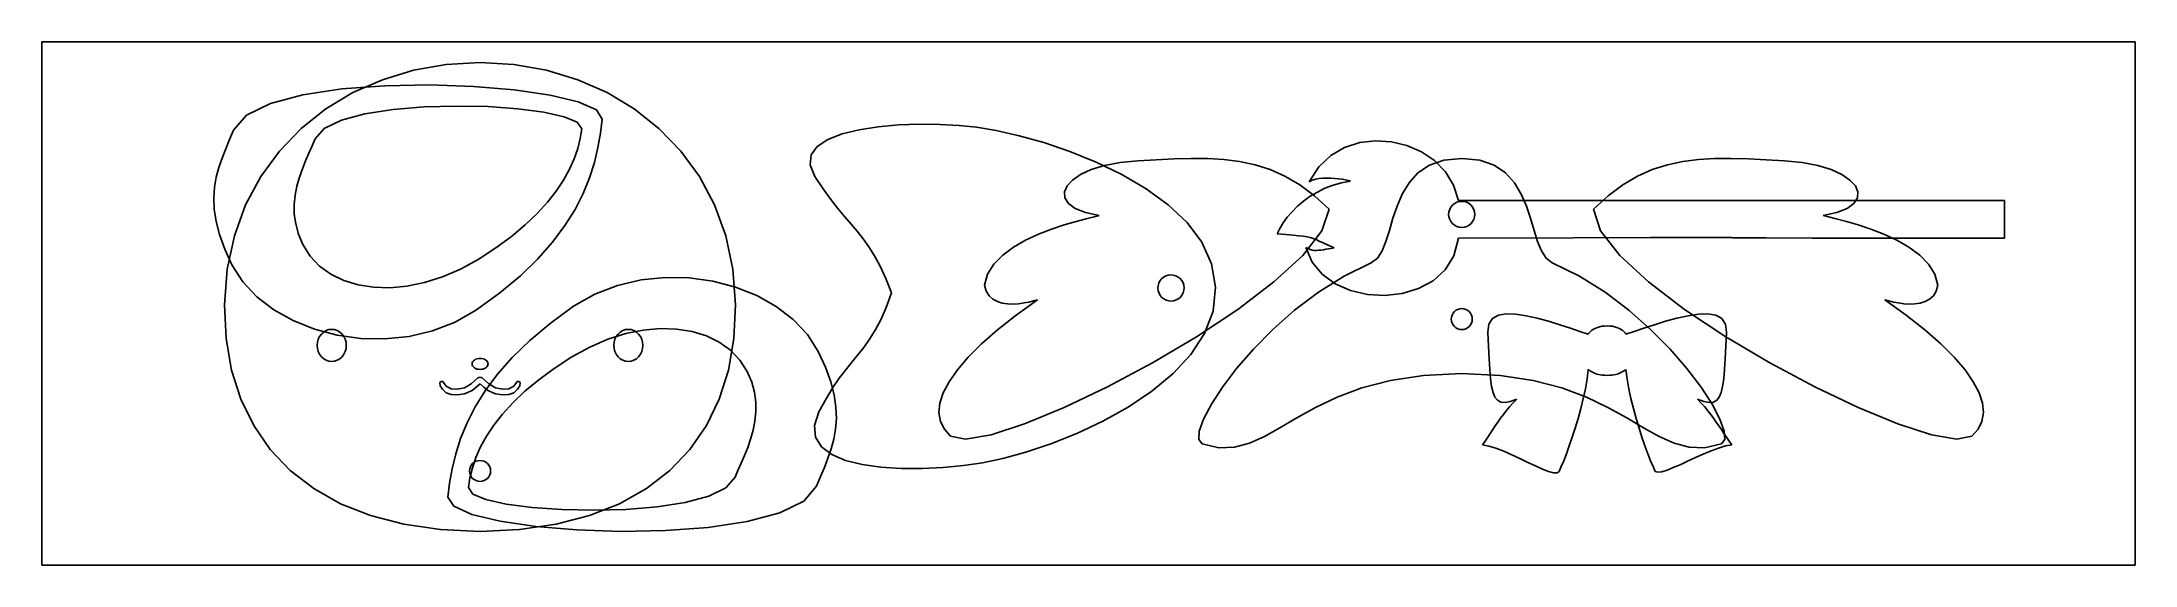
# Model space of a CAD drawing. Extents: x -1 to 1, y -0.25 to 0.25.
import ezdxf

# ---------------------------------------------------------------- set-up
doc = ezdxf.new("R2010")
doc.units = 0

msp = doc.modelspace()

# ---------------------------------------------------------------- linework, layer by layer
for p, q in [((-1, -0.25, 0), (-1, 0.25, 0)), ((-1, 0.25, 0), (1, 0.25, 0)), ((-1, -0.25, 0), (-1, 0.25, 0)), ((-1, 0.25, 0), (1, 0.25, 0)), ((1, -0.25, 0), (1, 0.25, 0)), ((1, -0.25, 0), (1, 0.25, 0)), ((-0.6747, 0.2138, 0), (-0.645, 0.2228, 0)), ((-0.645, 0.2228, 0), (-0.6137, 0.2283, 0)), ((-0.6137, 0.2283, 0), (-0.5813, 0.2302, 0)), ((-0.5813, 0.2302, 0), (-0.549, 0.2283, 0)), ((-0.549, 0.2283, 0), (-0.5177, 0.2228, 0)), ((-0.5177, 0.2228, 0), (-0.488, 0.2138, 0)), ((-0.7506, 0.1995, 0), (-0.7134, 0.205, 0)), ((-0.7287, 0.1859, 0), (-0.7028, 0.2015, 0)), ((-0.7134, 0.205, 0), (-0.6724, 0.2081, 0)), ((-0.7028, 0.2015, 0), (-0.6747, 0.2138, 0)), ((-0.6724, 0.2081, 0), (-0.6297, 0.2088, 0)), ((-0.6297, 0.2088, 0), (-0.5877, 0.2075, 0)), ((-0.5877, 0.2075, 0), (-0.5486, 0.2042, 0)), ((-0.5486, 0.2042, 0), (-0.5144, 0.1992, 0)), ((-0.488, 0.2138, 0), (-0.4599, 0.2015, 0)), ((-0.4599, 0.2015, 0), (-0.434, 0.1859, 0)), ((-0.8046, 0.1799, 0), (-0.7817, 0.1912, 0)), ((-0.7817, 0.1912, 0), (-0.7506, 0.1995, 0)), ((-0.7522, 0.1672, 0), (-0.7287, 0.1859, 0)), ((-0.7138, 0.1753, 0), (-0.6913, 0.1813, 0)), ((-0.6913, 0.1813, 0), (-0.6645, 0.1854, 0)), ((-0.6645, 0.1854, 0), (-0.6348, 0.1879, 0)), ((-0.6348, 0.1879, 0), (-0.6039, 0.1887, 0)), ((-0.6039, 0.1887, 0), (-0.5735, 0.1881, 0)), ((-0.5735, 0.1881, 0), (-0.5451, 0.1861, 0)), ((-0.5451, 0.1861, 0), (-0.5204, 0.1828, 0)), ((-0.5204, 0.1828, 0), (-0.501, 0.1785, 0)), ((-0.5144, 0.1992, 0), (-0.4876, 0.1927, 0)), ((-0.4876, 0.1927, 0), (-0.4702, 0.185, 0)), ((-0.4702, 0.185, 0), (-0.4646, 0.1761, 0)), ((-0.434, 0.1859, 0), (-0.4105, 0.1672, 0)), ((-0.8206, 0.1566, 0), (-0.8169, 0.1656, 0)), ((-0.8169, 0.1656, 0), (-0.8046, 0.1799, 0)), ((-0.7731, 0.1457, 0), (-0.7522, 0.1672, 0)), ((-0.739, 0.1572, 0), (-0.7302, 0.1673, 0)), ((-0.7302, 0.1673, 0), (-0.7138, 0.1753, 0)), ((-0.501, 0.1785, 0), (-0.4884, 0.1732, 0)), ((-0.4884, 0.1732, 0), (-0.4842, 0.167, 0)), ((-0.4842, 0.167, 0), (-0.4856, 0.1578, 0)), ((-0.4663, 0.1628, 0), (-0.4687, 0.149, 0)), ((-0.4646, 0.1761, 0), (-0.4663, 0.1628, 0)), ((-0.4105, 0.1672, 0), (-0.3896, 0.1457, 0)), ((-0.2489, 0.1567, 0), (-0.2354, 0.162, 0)), ((-0.2354, 0.162, 0), (-0.2191, 0.166, 0)), ((-0.2191, 0.166, 0), (-0.201, 0.1689, 0)), ((-0.201, 0.1689, 0), (-0.1816, 0.1706, 0)), ((-0.1816, 0.1706, 0), (-0.1617, 0.1713, 0)), ((-0.1617, 0.1713, 0), (-0.1422, 0.1711, 0)), ((-0.1422, 0.1711, 0), (-0.1237, 0.1701, 0)), ((-0.1237, 0.1701, 0), (-0.1069, 0.1684, 0)), ((-0.1069, 0.1684, 0), (-0.0881, 0.1652, 0)), ((-0.0881, 0.1652, 0), (-0.0664, 0.1603, 0)), ((-0.0664, 0.1603, 0), (-0.0427, 0.1537, 0)), ((-0.8278, 0.1389, 0), (-0.8243, 0.1477, 0)), ((-0.8243, 0.1477, 0), (-0.8206, 0.1566, 0)), ((-0.7909, 0.1213, 0), (-0.7731, 0.1457, 0)), ((-0.748, 0.1363, 0), (-0.7449, 0.1436, 0)), ((-0.7449, 0.1436, 0), (-0.7418, 0.1506, 0)), ((-0.7418, 0.1506, 0), (-0.739, 0.1572, 0)), ((-0.4879, 0.1482, 0), (-0.4913, 0.1383, 0)), ((-0.4856, 0.1578, 0), (-0.4879, 0.1482, 0)), ((-0.4687, 0.149, 0), (-0.4721, 0.1348, 0)), ((-0.3896, 0.1457, 0), (-0.3718, 0.1213, 0)), ((-0.266, 0.1324, 0), (-0.265, 0.142, 0)), ((-0.265, 0.142, 0), (-0.2591, 0.1501, 0)), ((-0.2591, 0.1501, 0), (-0.2489, 0.1567, 0)), ((-0.0427, 0.1537, 0), (-0.0179, 0.1453, 0)), ((-0.0179, 0.1453, 0), (0.0072, 0.1352, 0)), ((0.2315, 0.1413, 0), (0.22, 0.1305, 0)), ((0.2447, 0.149, 0), (0.2315, 0.1413, 0)), ((0.2591, 0.1537, 0), (0.2447, 0.149, 0)), ((0.2742, 0.1555, 0), (0.2591, 0.1537, 0)), ((0.2894, 0.1546, 0), (0.2742, 0.1555, 0)), ((0.3043, 0.151, 0), (0.2894, 0.1546, 0)), ((0.3182, 0.145, 0), (0.3043, 0.151, 0)), ((0.3306, 0.1366, 0), (0.3182, 0.145, 0)), ((-0.8351, 0.1112, 0), (-0.8334, 0.1208, 0)), ((-0.8334, 0.1208, 0), (-0.8309, 0.13, 0)), ((-0.8309, 0.13, 0), (-0.8278, 0.1389, 0)), ((-0.8053, 0.0943, 0), (-0.7909, 0.1213, 0)), ((-0.7563, 0.1122, 0), (-0.7539, 0.1206, 0)), ((-0.7539, 0.1206, 0), (-0.7511, 0.1286, 0)), ((-0.7511, 0.1286, 0), (-0.748, 0.1363, 0)), ((-0.4958, 0.1282, 0), (-0.5015, 0.1179, 0)), ((-0.4913, 0.1383, 0), (-0.4958, 0.1282, 0)), ((-0.4768, 0.1202, 0), (-0.4829, 0.1052, 0)), ((-0.4721, 0.1348, 0), (-0.4768, 0.1202, 0)), ((-0.3718, 0.1213, 0), (-0.3574, 0.0943, 0)), ((-0.2614, 0.1212, 0), (-0.266, 0.1324, 0)), ((-0.2614, 0.1212, 0), (-0.2536, 0.1095, 0)), ((-0.0075, 0.1233, 0), (-0.0153, 0.118, 0)), ((0.0027, 0.128, 0), (-0.0075, 0.1233, 0)), ((0.0153, 0.1319, 0), (0.0027, 0.128, 0)), ((0.0072, 0.1352, 0), (0.0319, 0.1233, 0)), ((0.0302, 0.1347, 0), (0.0153, 0.1319, 0)), ((0.0471, 0.1363, 0), (0.0302, 0.1347, 0)), ((0.0319, 0.1233, 0), (0.0551, 0.1097, 0)), ((0.0648, 0.1373, 0), (0.0471, 0.1363, 0)), ((0.0817, 0.1381, 0), (0.0648, 0.1373, 0)), ((0.0981, 0.1386, 0), (0.0817, 0.1381, 0)), ((0.114, 0.1385, 0), (0.0981, 0.1386, 0)), ((0.1294, 0.1376, 0), (0.114, 0.1385, 0)), ((0.1444, 0.1357, 0), (0.1294, 0.1376, 0)), ((0.1591, 0.1326, 0), (0.1444, 0.1357, 0)), ((0.1735, 0.128, 0), (0.1591, 0.1326, 0)), ((0.1877, 0.1216, 0), (0.1735, 0.128, 0)), ((0.2018, 0.1133, 0), (0.1877, 0.1216, 0)), ((0.22, 0.1305, 0), (0.2108, 0.1164, 0)), ((0.3063, 0.1154, 0), (0.3148, 0.1247, 0)), ((0.3148, 0.1247, 0), (0.3257, 0.1321, 0)), ((0.3257, 0.1321, 0), (0.3395, 0.1369, 0)), ((0.341, 0.1259, 0), (0.3306, 0.1366, 0)), ((0.3395, 0.1369, 0), (0.3566, 0.1387, 0)), ((0.3488, 0.1131, 0), (0.341, 0.1259, 0)), ((0.3566, 0.1387, 0), (0.3738, 0.1369, 0)), ((0.3738, 0.1369, 0), (0.3876, 0.1321, 0)), ((0.3876, 0.1321, 0), (0.3985, 0.1247, 0)), ((0.3985, 0.1247, 0), (0.407, 0.1154, 0)), ((0.5104, 0.1133, 0), (0.5245, 0.1216, 0)), ((0.5245, 0.1216, 0), (0.5387, 0.128, 0)), ((0.5387, 0.128, 0), (0.5531, 0.1326, 0)), ((0.5531, 0.1326, 0), (0.5678, 0.1357, 0)), ((0.5678, 0.1357, 0), (0.5828, 0.1376, 0)), ((0.5828, 0.1376, 0), (0.5982, 0.1385, 0)), ((0.5982, 0.1385, 0), (0.6141, 0.1386, 0)), ((0.6141, 0.1386, 0), (0.6305, 0.1381, 0)), ((0.6305, 0.1381, 0), (0.6475, 0.1373, 0)), ((0.6475, 0.1373, 0), (0.6651, 0.1363, 0)), ((0.6651, 0.1363, 0), (0.682, 0.1347, 0)), ((0.682, 0.1347, 0), (0.6969, 0.1319, 0)), ((0.6969, 0.1319, 0), (0.7095, 0.128, 0)), ((0.7095, 0.128, 0), (0.7198, 0.1233, 0)), ((0.7198, 0.1233, 0), (0.7275, 0.118, 0)), ((-0.8358, 0.101, 0), (-0.8351, 0.1112, 0)), ((-0.8354, 0.0902, 0), (-0.8358, 0.101, 0)), ((-0.7589, 0.0947, 0), (-0.758, 0.1036, 0)), ((-0.758, 0.1036, 0), (-0.7563, 0.1122, 0)), ((-0.5085, 0.1074, 0), (-0.5169, 0.0967, 0)), ((-0.5015, 0.1179, 0), (-0.5085, 0.1074, 0)), ((-0.4829, 0.1052, 0), (-0.4906, 0.0899, 0)), ((-0.2463, 0.0994, 0), (-0.2536, 0.1095, 0)), ((-0.0205, 0.1124, 0), (-0.0229, 0.1066, 0)), ((-0.0229, 0.1066, 0), (-0.0225, 0.101, 0)), ((-0.0225, 0.101, 0), (-0.0191, 0.0957, 0)), ((-0.0153, 0.118, 0), (-0.0205, 0.1124, 0)), ((0.0551, 0.1097, 0), (0.0762, 0.0944, 0)), ((0.2158, 0.1029, 0), (0.2018, 0.1133, 0)), ((0.2118, 0.1024, 0), (0.2055, 0.0978, 0)), ((0.2108, 0.1164, 0), (0.2136, 0.1177, 0)), ((0.2187, 0.1065, 0), (0.2118, 0.1024, 0)), ((0.2136, 0.1177, 0), (0.2168, 0.1187, 0)), ((0.2298, 0.0901, 0), (0.2158, 0.1029, 0)), ((0.2168, 0.1187, 0), (0.2203, 0.1193, 0)), ((0.2259, 0.1101, 0), (0.2187, 0.1065, 0)), ((0.2203, 0.1193, 0), (0.224, 0.1197, 0)), ((0.224, 0.1197, 0), (0.2277, 0.1198, 0)), ((0.2337, 0.1131, 0), (0.2259, 0.1101, 0)), ((0.2277, 0.1198, 0), (0.2316, 0.1198, 0)), ((0.2316, 0.1198, 0), (0.2353, 0.1195, 0)), ((0.2418, 0.1153, 0), (0.2337, 0.1131, 0)), ((0.2353, 0.1195, 0), (0.239, 0.1191, 0)), ((0.239, 0.1191, 0), (0.2423, 0.1187, 0)), ((0.2502, 0.1168, 0), (0.2418, 0.1153, 0)), ((0.2423, 0.1187, 0), (0.2454, 0.1181, 0)), ((0.2454, 0.1181, 0), (0.2481, 0.1174, 0)), ((0.2481, 0.1174, 0), (0.2502, 0.1168, 0)), ((0.2949, 0.0931, 0), (0.2998, 0.1046, 0)), ((0.2998, 0.1046, 0), (0.3063, 0.1154, 0)), ((0.3535, 0.0983, 0), (0.3488, 0.1131, 0)), ((0.407, 0.1154, 0), (0.4135, 0.1046, 0)), ((0.4135, 0.1046, 0), (0.4184, 0.0931, 0)), ((0.4824, 0.0901, 0), (0.4964, 0.1029, 0)), ((0.4964, 0.1029, 0), (0.5104, 0.1133, 0)), ((0.7275, 0.118, 0), (0.7327, 0.1124, 0)), ((0.7347, 0.101, 0), (0.7313, 0.0957, 0)), ((0.7327, 0.1124, 0), (0.7351, 0.1066, 0)), ((0.7351, 0.1066, 0), (0.7347, 0.101, 0)), ((-0.8336, 0.0785, 0), (-0.8354, 0.0902, 0)), ((-0.8161, 0.0648, 0), (-0.8053, 0.0943, 0)), ((-0.7588, 0.0854, 0), (-0.7589, 0.0947, 0)), ((-0.7575, 0.076, 0), (-0.7588, 0.0854, 0)), ((-0.5268, 0.086, 0), (-0.5382, 0.0751, 0)), ((-0.5169, 0.0967, 0), (-0.5268, 0.086, 0)), ((-0.4906, 0.0899, 0), (-0.5003, 0.0744, 0)), ((-0.3574, 0.0943, 0), (-0.3466, 0.0648, 0)), ((-0.2394, 0.0908, 0), (-0.2463, 0.0994, 0)), ((-0.233, 0.0831, 0), (-0.2394, 0.0908, 0)), ((-0.2269, 0.0759, 0), (-0.233, 0.0831, 0)), ((-0.0191, 0.0957, 0), (-0.0126, 0.0909, 0)), ((-0.0126, 0.0909, 0), (-0.0028, 0.0869, 0)), ((-0.0022, 0.0809, 0), (-0.0119, 0.0784, 0)), ((-0.0028, 0.0869, 0), (0.0103, 0.084, 0)), ((0.0053, 0.0828, 0), (-0.0022, 0.0809, 0)), ((0.0103, 0.084, 0), (0.0053, 0.0828, 0)), ((0.0762, 0.0944, 0), (0.0942, 0.0773, 0)), ((0.1899, 0.0824, 0), (0.186, 0.077, 0)), ((0.1945, 0.0877, 0), (0.1899, 0.0824, 0)), ((0.1997, 0.0929, 0), (0.1945, 0.0877, 0)), ((0.2055, 0.0978, 0), (0.1997, 0.0929, 0)), ((0.2229, 0.0695, 0), (0.2298, 0.0901, 0)), ((0.2875, 0.0699, 0), (0.2909, 0.0814, 0)), ((0.2909, 0.0814, 0), (0.2949, 0.0931, 0)), ((0.3444, 0.0876, 0), (0.3441, 0.0851, 0)), ((0.3441, 0.0851, 0), (0.3444, 0.0827, 0)), ((0.3451, 0.0899, 0), (0.3444, 0.0876, 0)), ((0.3444, 0.0827, 0), (0.3451, 0.0804, 0)), ((0.3463, 0.0921, 0), (0.3451, 0.0899, 0)), ((0.3451, 0.0804, 0), (0.3463, 0.0782, 0)), ((0.3478, 0.094, 0), (0.3463, 0.0921, 0)), ((0.3497, 0.0955, 0), (0.3478, 0.094, 0)), ((0.3519, 0.0967, 0), (0.3497, 0.0955, 0)), ((0.3542, 0.0974, 0), (0.3519, 0.0967, 0)), ((0.4634, 0.0983, 0), (0.3535, 0.0983, 0)), ((0.3566, 0.0976, 0), (0.3542, 0.0974, 0)), ((0.3566, 0.0976, 0), (0.3591, 0.0974, 0)), ((0.3614, 0.0967, 0), (0.3591, 0.0974, 0)), ((0.3636, 0.0955, 0), (0.3614, 0.0967, 0)), ((0.3655, 0.094, 0), (0.3636, 0.0955, 0)), ((0.367, 0.0921, 0), (0.3655, 0.094, 0)), ((0.3682, 0.0899, 0), (0.367, 0.0921, 0)), ((0.367, 0.0782, 0), (0.3682, 0.0804, 0)), ((0.3689, 0.0876, 0), (0.3682, 0.0899, 0)), ((0.3682, 0.0804, 0), (0.3689, 0.0827, 0)), ((0.3691, 0.0851, 0), (0.3689, 0.0876, 0)), ((0.3689, 0.0827, 0), (0.3691, 0.0851, 0)), ((0.4184, 0.0931, 0), (0.4224, 0.0814, 0)), ((0.4224, 0.0814, 0), (0.4258, 0.0699, 0)), ((0.5371, 0.0983, 0), (0.4634, 0.0983, 0)), ((0.4893, 0.0695, 0), (0.4824, 0.0901, 0)), ((0.5818, 0.0983, 0), (0.5371, 0.0983, 0)), ((0.6048, 0.0983, 0), (0.5818, 0.0983, 0)), ((0.6132, 0.0983, 0), (0.6048, 0.0983, 0)), ((0.6144, 0.0983, 0), (0.6132, 0.0983, 0)), ((0.6156, 0.0983, 0), (0.6144, 0.0983, 0)), ((0.6241, 0.0983, 0), (0.6156, 0.0983, 0)), ((0.647, 0.0983, 0), (0.6241, 0.0983, 0)), ((0.6917, 0.0983, 0), (0.647, 0.0983, 0)), ((0.7654, 0.0983, 0), (0.6917, 0.0983, 0)), ((0.715, 0.0869, 0), (0.7019, 0.084, 0)), ((0.7019, 0.084, 0), (0.7069, 0.0828, 0)), ((0.7069, 0.0828, 0), (0.7144, 0.0809, 0)), ((0.7144, 0.0809, 0), (0.7241, 0.0784, 0)), ((0.7248, 0.0909, 0), (0.715, 0.0869, 0)), ((0.7313, 0.0957, 0), (0.7248, 0.0909, 0)), ((0.8753, 0.0983, 0), (0.7654, 0.0983, 0)), ((0.8753, 0.097, 0), (0.8753, 0.0983, 0)), ((0.8753, 0.096, 0), (0.8753, 0.097, 0)), ((0.8753, 0.0953, 0), (0.8753, 0.096, 0)), ((0.8753, 0.0946, 0), (0.8753, 0.0953, 0)), ((0.8753, 0.0939, 0), (0.8753, 0.0946, 0)), ((0.8753, 0.0932, 0), (0.8753, 0.0939, 0)), ((0.8753, 0.0922, 0), (0.8753, 0.0932, 0)), ((0.8753, 0.0909, 0), (0.8753, 0.0922, 0)), ((0.8753, 0.0892, 0), (0.8753, 0.0909, 0)), ((0.8753, 0.0869, 0), (0.8753, 0.0892, 0)), ((0.8753, 0.084, 0), (0.8753, 0.0869, 0)), ((0.8753, 0.0803, 0), (0.8753, 0.084, 0)), ((0.8753, 0.0767, 0), (0.8753, 0.0803, 0)), ((-0.8304, 0.0658, 0), (-0.8336, 0.0785, 0)), ((-0.8253, 0.052, 0), (-0.8304, 0.0658, 0)), ((-0.823, 0.0329, 0), (-0.8161, 0.0648, 0)), ((-0.7549, 0.0662, 0), (-0.7575, 0.076, 0)), ((-0.7506, 0.0563, 0), (-0.7549, 0.0662, 0)), ((-0.5514, 0.0641, 0), (-0.5663, 0.0532, 0)), ((-0.5382, 0.0751, 0), (-0.5514, 0.0641, 0)), ((-0.5003, 0.0744, 0), (-0.5121, 0.0586, 0)), ((-0.3466, 0.0648, 0), (-0.3397, 0.0329, 0)), ((-0.221, 0.069, 0), (-0.2269, 0.0759, 0)), ((-0.2154, 0.0619, 0), (-0.221, 0.069, 0)), ((-0.2099, 0.0542, 0), (-0.2154, 0.0619, 0)), ((-0.0601, 0.0605, 0), (-0.0717, 0.0538, 0)), ((-0.0478, 0.0662, 0), (-0.0601, 0.0605, 0)), ((-0.0352, 0.0711, 0), (-0.0478, 0.0662, 0)), ((-0.0231, 0.0751, 0), (-0.0352, 0.0711, 0)), ((-0.0119, 0.0784, 0), (-0.0231, 0.0751, 0)), ((0.0942, 0.0773, 0), (0.1083, 0.0585, 0)), ((0.1827, 0.0717, 0), (0.1802, 0.0665, 0)), ((0.1802, 0.0665, 0), (0.1886, 0.0658, 0)), ((0.186, 0.077, 0), (0.1827, 0.0717, 0)), ((0.1886, 0.0658, 0), (0.1954, 0.0653, 0)), ((0.1954, 0.0653, 0), (0.2009, 0.0647, 0)), ((0.2009, 0.0647, 0), (0.2052, 0.0642, 0)), ((0.2047, 0.046, 0), (0.2229, 0.0695, 0)), ((0.2052, 0.0642, 0), (0.2088, 0.0637, 0)), ((0.2088, 0.0637, 0), (0.2118, 0.063, 0)), ((0.2118, 0.063, 0), (0.2146, 0.0621, 0)), ((0.2146, 0.0621, 0), (0.2174, 0.0611, 0)), ((0.2174, 0.0611, 0), (0.2205, 0.0597, 0)), ((0.2842, 0.0594, 0), (0.2875, 0.0699, 0)), ((0.3463, 0.0782, 0), (0.3478, 0.0763, 0)), ((0.3478, 0.0763, 0), (0.3497, 0.0747, 0)), ((0.3492, 0.0457, 0), (0.3535, 0.0623, 0)), ((0.3497, 0.0747, 0), (0.3519, 0.0736, 0)), ((0.3519, 0.0736, 0), (0.3542, 0.0729, 0)), ((0.3535, 0.0623, 0), (0.4634, 0.0627, 0)), ((0.3542, 0.0729, 0), (0.3566, 0.0726, 0)), ((0.3566, 0.0726, 0), (0.3591, 0.0729, 0)), ((0.3591, 0.0729, 0), (0.3614, 0.0736, 0)), ((0.3614, 0.0736, 0), (0.3636, 0.0747, 0)), ((0.3636, 0.0747, 0), (0.3655, 0.0763, 0)), ((0.3655, 0.0763, 0), (0.367, 0.0782, 0)), ((0.4258, 0.0699, 0), (0.4291, 0.0594, 0)), ((0.4634, 0.0627, 0), (0.5371, 0.063, 0)), ((0.5075, 0.046, 0), (0.4893, 0.0695, 0)), ((0.5371, 0.063, 0), (0.5818, 0.0631, 0)), ((0.5818, 0.0631, 0), (0.6048, 0.0632, 0)), ((0.6048, 0.0632, 0), (0.6132, 0.0631, 0)), ((0.6132, 0.0631, 0), (0.6144, 0.063, 0)), ((0.6144, 0.063, 0), (0.6156, 0.0629, 0)), ((0.6156, 0.0629, 0), (0.6241, 0.0627, 0)), ((0.6241, 0.0627, 0), (0.647, 0.0626, 0)), ((0.647, 0.0626, 0), (0.6917, 0.0624, 0)), ((0.6917, 0.0624, 0), (0.7654, 0.0623, 0)), ((0.7241, 0.0784, 0), (0.7353, 0.0751, 0)), ((0.7353, 0.0751, 0), (0.7474, 0.0711, 0)), ((0.7474, 0.0711, 0), (0.76, 0.0662, 0)), ((0.76, 0.0662, 0), (0.7723, 0.0605, 0)), ((0.7654, 0.0623, 0), (0.8753, 0.0623, 0)), ((0.7723, 0.0605, 0), (0.7839, 0.0538, 0)), ((0.8753, 0.0738, 0), (0.8753, 0.0767, 0)), ((0.8753, 0.0715, 0), (0.8753, 0.0738, 0)), ((0.8753, 0.0698, 0), (0.8753, 0.0715, 0)), ((0.8753, 0.0685, 0), (0.8753, 0.0698, 0)), ((0.8753, 0.0675, 0), (0.8753, 0.0685, 0)), ((0.8753, 0.0667, 0), (0.8753, 0.0675, 0)), ((0.8753, 0.0661, 0), (0.8753, 0.0667, 0)), ((0.8753, 0.0654, 0), (0.8753, 0.0661, 0)), ((0.8753, 0.0646, 0), (0.8753, 0.0654, 0)), ((0.8753, 0.0636, 0), (0.8753, 0.0646, 0)), ((0.8753, 0.0623, 0), (0.8753, 0.0636, 0)), ((-0.8184, 0.0369, 0), (-0.8253, 0.052, 0)), ((-0.7436, 0.0451, 0), (-0.7506, 0.0563, 0)), ((-0.7346, 0.0357, 0), (-0.7436, 0.0451, 0)), ((-0.583, 0.0422, 0), (-0.6001, 0.0328, 0)), ((-0.583, 0.0422, 0), (-0.5663, 0.0532, 0)), ((-0.5262, 0.0426, 0), (-0.5428, 0.0264, 0)), ((-0.5121, 0.0586, 0), (-0.5262, 0.0426, 0)), ((-0.2045, 0.0456, 0), (-0.2099, 0.0542, 0)), ((-0.1991, 0.0356), (-0.2045, 0.0456, 0)), ((-0.082, 0.0463, 0), (-0.0905, 0.0377, 0)), ((-0.0717, 0.0538, 0), (-0.082, 0.0463, 0)), ((0.1083, 0.0585, 0), (0.1176, 0.0379, 0)), ((0.1772, 0.0207, 0), (0.2047, 0.046, 0)), ((0.2078, 0.0536, 0), (0.2137, 0.0395, 0)), ((0.2078, 0.0536, 0), (0.2097, 0.0525, 0)), ((0.2117, 0.0517, 0), (0.2097, 0.0525, 0)), ((0.2136, 0.0511, 0), (0.2117, 0.0517, 0)), ((0.2157, 0.0508, 0), (0.2136, 0.0511, 0)), ((0.2177, 0.0508, 0), (0.2157, 0.0508, 0)), ((0.2199, 0.0509, 0), (0.2177, 0.0508, 0)), ((0.2221, 0.0511, 0), (0.2199, 0.0509, 0)), ((0.2205, 0.0597, 0), (0.2243, 0.0579, 0)), ((0.2244, 0.0514, 0), (0.2221, 0.0511, 0)), ((0.2243, 0.0579, 0), (0.2289, 0.0558, 0)), ((0.2268, 0.0518, 0), (0.2244, 0.0514, 0)), ((0.2293, 0.0523, 0), (0.2268, 0.0518, 0)), ((0.2289, 0.0558, 0), (0.2346, 0.0531, 0)), ((0.2319, 0.0527, 0), (0.2293, 0.0523, 0)), ((0.2346, 0.0531, 0), (0.2319, 0.0527, 0)), ((0.2702, 0.039, 0), (0.2761, 0.0434, 0)), ((0.2761, 0.0434, 0), (0.2806, 0.0504, 0)), ((0.2806, 0.0504, 0), (0.2842, 0.0594, 0)), ((0.3409, 0.0322, 0), (0.3492, 0.0457, 0)), ((0.4291, 0.0594, 0), (0.4327, 0.0504, 0)), ((0.4327, 0.0504, 0), (0.4372, 0.0434, 0)), ((0.4372, 0.0434, 0), (0.443, 0.039, 0)), ((0.535, 0.0207, 0), (0.5075, 0.046, 0)), ((0.7839, 0.0538, 0), (0.7942, 0.0463, 0)), ((0.7942, 0.0463, 0), (0.8027, 0.0377, 0)), ((-0.8255, -0.0012), (-0.823, 0.0329, 0)), ((-0.808, 0.0207, 0), (-0.8184, 0.0369, 0)), ((-0.7945, 0.0063, 0), (-0.808, 0.0207, 0)), ((-0.7238, 0.028, 0), (-0.7346, 0.0357, 0)), ((-0.7115, 0.022, 0), (-0.7238, 0.028, 0)), ((-0.6979, 0.0179, 0), (-0.7115, 0.022, 0)), ((-0.6173, 0.0254, 0), (-0.6344, 0.02, 0)), ((-0.6001, 0.0328, 0), (-0.6173, 0.0254, 0)), ((-0.5428, 0.0264, 0), (-0.5623, 0.0102, 0)), ((-0.45, 0.0172, 0), (-0.4275, 0.0225, 0)), ((-0.4275, 0.0225, 0), (-0.4044, 0.0248, 0)), ((-0.4044, 0.0248, 0), (-0.3814, 0.0244, 0)), ((-0.3814, 0.0244, 0), (-0.3589, 0.0213)), ((-0.3589, 0.0213), (-0.3372, 0.0156, 0)), ((-0.3397, 0.0329, 0), (-0.3372, -0.0012)), ((-0.1936, 0.0239, 0), (-0.1991, 0.0356)), ((-0.1881, 0.0102, 0), (-0.1936, 0.0239, 0)), ((-0.0964, 0.0281, 0), (-0.0994, 0.0175, 0)), ((-0.0905, 0.0377, 0), (-0.0964, 0.0281, 0)), ((0.0683, 0.0216, 0), (0.0672, 0.0194, 0)), ((0.0698, 0.0235, 0), (0.0683, 0.0216, 0)), ((0.0717, 0.0251, 0), (0.0698, 0.0235, 0)), ((0.0738, 0.0263, 0), (0.0717, 0.0251, 0)), ((0.0762, 0.027, 0), (0.0738, 0.0263, 0)), ((0.0786, 0.0273, 0), (0.0762, 0.027, 0)), ((0.081, 0.0271, 0), (0.0786, 0.0273, 0)), ((0.0834, 0.0264, 0), (0.081, 0.0271, 0)), ((0.0856, 0.0253, 0), (0.0834, 0.0264, 0)), ((0.0875, 0.0238, 0), (0.0856, 0.0253, 0)), ((0.0891, 0.0219, 0), (0.0875, 0.0238, 0)), ((0.0903, 0.0198, 0), (0.0891, 0.0219, 0)), ((0.1176, 0.0379, 0), (0.1214, 0.0156, 0)), ((0.1428, -0.0056, 0), (0.1772, 0.0207, 0)), ((0.2137, 0.0395, 0), (0.2232, 0.0279, 0)), ((0.2197, 0.0107, 0), (0.2442, 0.026, 0)), ((0.2232, 0.0279, 0), (0.2358, 0.0188, 0)), ((0.2442, 0.026, 0), (0.2702, 0.039, 0)), ((0.3154, 0.0142, 0), (0.3294, 0.0217, 0)), ((0.3294, 0.0217, 0), (0.3409, 0.0322, 0)), ((0.443, 0.039, 0), (0.4691, 0.026, 0)), ((0.4691, 0.026, 0), (0.4936, 0.0107, 0)), ((0.5695, -0.0056, 0), (0.535, 0.0207, 0)), ((0.8027, 0.0377, 0), (0.8086, 0.0281, 0)), ((0.8086, 0.0281, 0), (0.8116, 0.0175, 0)), ((-0.7783, -0.0061, 0), (-0.7945, 0.0063, 0)), ((-0.6832, 0.0156, 0), (-0.6979, 0.0179, 0)), ((-0.6676, 0.0151, 0), (-0.6832, 0.0156, 0)), ((-0.6513, 0.0166, 0), (-0.6676, 0.0151, 0)), ((-0.6344, 0.02, 0), (-0.6513, 0.0166, 0)), ((-0.5847, -0.0061, 0), (-0.5623, 0.0102, 0)), ((-0.492, -0.0027, 0), (-0.4717, 0.0089, 0)), ((-0.4717, 0.0089, 0), (-0.45, 0.0172, 0)), ((-0.3372, 0.0156, 0), (-0.3169, 0.0075, 0)), ((-0.3169, 0.0075, 0), (-0.2984, -0.0028, 0)), ((-0.1932, -0.0038, 0), (-0.1881, 0.0102, 0)), ((-0.0994, 0.0175, 0), (-0.0977, 0.0118, 0)), ((-0.0977, 0.0118, 0), (-0.0949, 0.0074, 0)), ((-0.0949, 0.0074, 0), (-0.0914, 0.0041, 0)), ((-0.0914, 0.0041, 0), (-0.0871, 0.0018, 0)), ((-0.0871, 0.0018, 0), (-0.0824, 0.0003, 0)), ((-0.0824, 0.0003, 0), (-0.0773, -0.0004, 0)), ((-0.0488, 0.0034, 0), (-0.0691, -0.0112, 0)), ((-0.0668, -0.0002, 0), (-0.0616, 0.0005, 0)), ((-0.0616, 0.0005, 0), (-0.0568, 0.0014, 0)), ((-0.0568, 0.0014, 0), (-0.0525, 0.0024, 0)), ((-0.0488, 0.0034, 0), (-0.0525, 0.0024, 0)), ((0.0665, 0.017, 0), (0.0663, 0.0146, 0)), ((0.0663, 0.0146, 0), (0.0666, 0.0122, 0)), ((0.0672, 0.0194, 0), (0.0665, 0.017, 0)), ((0.0666, 0.0122, 0), (0.0674, 0.0098, 0)), ((0.0674, 0.0098, 0), (0.0686, 0.0077, 0)), ((0.0686, 0.0077, 0), (0.0701, 0.0058, 0)), ((0.0701, 0.0058, 0), (0.0721, 0.0043, 0)), ((0.0721, 0.0043, 0), (0.0742, 0.0032, 0)), ((0.0742, 0.0032, 0), (0.0766, 0.0025, 0)), ((0.0766, 0.0025, 0), (0.079, 0.0023, 0)), ((0.079, 0.0023, 0), (0.0815, 0.0026, 0)), ((0.0815, 0.0026, 0), (0.0838, 0.0034, 0)), ((0.0838, 0.0034, 0), (0.0859, 0.0045, 0)), ((0.0859, 0.0045, 0), (0.0878, 0.0061, 0)), ((0.0878, 0.0061, 0), (0.0893, 0.0081, 0)), ((0.0893, 0.0081, 0), (0.0905, 0.0102, 0)), ((0.091, 0.0175, 0), (0.0903, 0.0198, 0)), ((0.0905, 0.0102, 0), (0.0911, 0.0126, 0)), ((0.0913, 0.015, 0), (0.091, 0.0175, 0)), ((0.0913, 0.015, 0), (0.0911, 0.0126, 0)), ((0.1214, 0.0156, 0), (0.119, -0.0073, 0)), ((0.1969, -0.0065, 0), (0.2197, 0.0107, 0)), ((0.2358, 0.0188, 0), (0.2504, 0.0124, 0)), ((0.2504, 0.0124, 0), (0.2665, 0.0087, 0)), ((0.2665, 0.0087, 0), (0.2832, 0.0077, 0)), ((0.2832, 0.0077, 0), (0.2998, 0.0095, 0)), ((0.2998, 0.0095, 0), (0.3154, 0.0142, 0)), ((0.4936, 0.0107, 0), (0.5163, -0.0065, 0)), ((0.761, 0.0034, 0), (0.7813, -0.0112, 0)), ((0.761, 0.0034, 0), (0.7647, 0.0024, 0)), ((0.769, 0.0014, 0), (0.7647, 0.0024, 0)), ((0.7738, 0.0005, 0), (0.769, 0.0014, 0)), ((0.779, -0.0002, 0), (0.7738, 0.0005, 0)), ((0.7946, 0.0003, 0), (0.7895, -0.0004, 0)), ((0.7993, 0.0018, 0), (0.7946, 0.0003, 0)), ((0.8036, 0.0041, 0), (0.7993, 0.0018, 0)), ((0.8072, 0.0074, 0), (0.8036, 0.0041, 0)), ((0.8099, 0.0118, 0), (0.8072, 0.0074, 0)), ((0.8116, 0.0175, 0), (0.8099, 0.0118, 0)), ((-0.8255, -0.0012), (-0.8239, -0.0335, 0)), ((-0.7598, -0.0164, 0), (-0.7783, -0.0061, 0)), ((-0.7395, -0.0245, 0), (-0.7598, -0.0164, 0)), ((-0.605, -0.0177, 0), (-0.6267, -0.0261, 0)), ((-0.5847, -0.0061, 0), (-0.605, -0.0177, 0)), ((-0.5339, -0.0353, 0), (-0.5144, -0.0191, 0)), ((-0.492, -0.0027, 0), (-0.5144, -0.0191, 0)), ((-0.3372, -0.0012), (-0.3388, -0.0335, 0)), ((-0.2984, -0.0028, 0), (-0.2822, -0.0152, 0)), ((-0.2822, -0.0152, 0), (-0.2686, -0.0296, 0)), ((-0.2037, -0.0255, 0), (-0.1984, -0.0155)), ((-0.1984, -0.0155), (-0.1932, -0.0038, 0)), ((-0.0691, -0.0112, 0), (-0.0868, -0.0252, 0)), ((-0.0773, -0.0004, 0), (-0.072, -0.0005, 0)), ((-0.072, -0.0005, 0), (-0.0668, -0.0002, 0)), ((0.1033, -0.0317, 0), (0.1428, -0.0056, 0)), ((0.119, -0.0073, 0), (0.1108, -0.0287, 0)), ((0.1762, -0.0248, 0), (0.1969, -0.0065, 0)), ((0.3468, -0.0129, 0), (0.3466, -0.0149, 0)), ((0.3466, -0.0149, 0), (0.3468, -0.0168, 0)), ((0.3474, -0.011, 0), (0.3468, -0.0129, 0)), ((0.3468, -0.0168, 0), (0.3474, -0.0187, 0)), ((0.3483, -0.0093, 0), (0.3474, -0.011, 0)), ((0.3474, -0.0187, 0), (0.3483, -0.0204, 0)), ((0.3496, -0.0078, 0), (0.3483, -0.0093, 0)), ((0.3511, -0.0065, 0), (0.3496, -0.0078, 0)), ((0.3528, -0.0056, 0), (0.3511, -0.0065, 0)), ((0.3547, -0.0051, 0), (0.3528, -0.0056, 0)), ((0.3566, -0.0049, 0), (0.3547, -0.0051, 0)), ((0.3566, -0.0049, 0), (0.3586, -0.0051, 0)), ((0.3605, -0.0056, 0), (0.3586, -0.0051, 0)), ((0.3622, -0.0065, 0), (0.3605, -0.0056, 0)), ((0.3637, -0.0078, 0), (0.3622, -0.0065, 0)), ((0.365, -0.0093, 0), (0.3637, -0.0078, 0)), ((0.3659, -0.011, 0), (0.365, -0.0093, 0)), ((0.365, -0.0204, 0), (0.3659, -0.0187, 0)), ((0.3665, -0.0129, 0), (0.3659, -0.011, 0)), ((0.3659, -0.0187, 0), (0.3665, -0.0168, 0)), ((0.3666, -0.0149, 0), (0.3665, -0.0129, 0)), ((0.3665, -0.0168, 0), (0.3666, -0.0149, 0)), ((0.3815, -0.0274, 0), (0.3824, -0.0197, 0)), ((0.3824, -0.0197, 0), (0.386, -0.0144, 0)), ((0.386, -0.0144, 0), (0.3917, -0.0113, 0)), ((0.3917, -0.0113, 0), (0.3992, -0.01, 0)), ((0.3992, -0.01, 0), (0.4082, -0.0102, 0)), ((0.4082, -0.0102, 0), (0.4182, -0.0117, 0)), ((0.4182, -0.0117, 0), (0.4288, -0.014, 0)), ((0.4288, -0.014, 0), (0.4396, -0.017, 0)), ((0.4396, -0.017, 0), (0.4503, -0.0203, 0)), ((0.5163, -0.0065, 0), (0.5371, -0.0248, 0)), ((0.5407, -0.0203, 0), (0.5514, -0.017, 0)), ((0.5514, -0.017, 0), (0.5622, -0.014, 0)), ((0.5622, -0.014, 0), (0.5728, -0.0117, 0)), ((0.6089, -0.0317, 0), (0.5695, -0.0056, 0)), ((0.5728, -0.0117, 0), (0.5828, -0.0102, 0)), ((0.5828, -0.0102, 0), (0.5918, -0.01, 0)), ((0.5918, -0.01, 0), (0.5993, -0.0113, 0)), ((0.5993, -0.0113, 0), (0.605, -0.0144, 0)), ((0.605, -0.0144, 0), (0.6086, -0.0197, 0)), ((0.6086, -0.0197, 0), (0.6095, -0.0274, 0)), ((0.7842, -0.0005, 0), (0.779, -0.0002, 0)), ((0.7813, -0.0112, 0), (0.799, -0.0252, 0)), ((0.7895, -0.0004, 0), (0.7842, -0.0005, 0)), ((-0.8187, -0.0637, 0), (-0.8239, -0.0335, 0)), ((-0.7178, -0.0301, 0), (-0.7395, -0.0245, 0)), ((-0.7367, -0.037, 0), (-0.7369, -0.04, 0)), ((-0.7359, -0.0341, 0), (-0.7367, -0.037, 0)), ((-0.7346, -0.0315, 0), (-0.7359, -0.0341, 0)), ((-0.7329, -0.0292, 0), (-0.7346, -0.0315, 0)), ((-0.7307, -0.0273, 0), (-0.7329, -0.0292, 0)), ((-0.7283, -0.0258, 0), (-0.7307, -0.0273, 0)), ((-0.7257, -0.025, 0), (-0.7283, -0.0258, 0)), ((-0.723, -0.0247, 0), (-0.7257, -0.025, 0)), ((-0.723, -0.0247, 0), (-0.7203, -0.025, 0)), ((-0.7177, -0.0258, 0), (-0.7203, -0.025, 0)), ((-0.6953, -0.0333, 0), (-0.7178, -0.0301, 0)), ((-0.7153, -0.0273, 0), (-0.7177, -0.0258, 0)), ((-0.7132, -0.0292, 0), (-0.7153, -0.0273, 0)), ((-0.7114, -0.0315, 0), (-0.7132, -0.0292, 0)), ((-0.7101, -0.0341, 0), (-0.7114, -0.0315, 0)), ((-0.7094, -0.037, 0), (-0.7101, -0.0341, 0)), ((-0.7091, -0.04, 0), (-0.7094, -0.037, 0)), ((-0.6722, -0.0337, 0), (-0.6953, -0.0333, 0)), ((-0.6492, -0.0314, 0), (-0.6722, -0.0337, 0)), ((-0.6267, -0.0261, 0), (-0.6492, -0.0314, 0)), ((-0.5505, -0.0515, 0), (-0.5339, -0.0353, 0)), ((-0.4766, -0.0416, 0), (-0.4594, -0.0342, 0)), ((-0.4594, -0.0342, 0), (-0.4422, -0.0288, 0)), ((-0.4533, -0.037, 0), (-0.4536, -0.04, 0)), ((-0.4526, -0.0341, 0), (-0.4533, -0.037, 0)), ((-0.4513, -0.0315, 0), (-0.4526, -0.0341, 0)), ((-0.4495, -0.0292, 0), (-0.4513, -0.0315, 0)), ((-0.4474, -0.0273, 0), (-0.4495, -0.0292, 0)), ((-0.445, -0.0258, 0), (-0.4474, -0.0273, 0)), ((-0.4424, -0.025, 0), (-0.445, -0.0258, 0)), ((-0.4397, -0.0247, 0), (-0.4424, -0.025, 0)), ((-0.4422, -0.0288, 0), (-0.4254, -0.0254, 0)), ((-0.4397, -0.0247, 0), (-0.437, -0.025, 0)), ((-0.437, -0.025, 0), (-0.4344, -0.0258, 0)), ((-0.432, -0.0273, 0), (-0.4344, -0.0258, 0)), ((-0.4298, -0.0292, 0), (-0.432, -0.0273, 0)), ((-0.4281, -0.0315, 0), (-0.4298, -0.0292, 0)), ((-0.4268, -0.0341, 0), (-0.4281, -0.0315, 0)), ((-0.426, -0.037, 0), (-0.4268, -0.0341, 0)), ((-0.4258, -0.04, 0), (-0.426, -0.037, 0)), ((-0.4254, -0.0254, 0), (-0.4091, -0.024, 0)), ((-0.4091, -0.024, 0), (-0.3935, -0.0244)), ((-0.3935, -0.0244), (-0.3787, -0.0268, 0)), ((-0.3787, -0.0268, 0), (-0.3651, -0.0309, 0)), ((-0.3651, -0.0309, 0), (-0.3529, -0.0369, 0)), ((-0.3529, -0.0369, 0), (-0.3421, -0.0446, 0)), ((-0.3388, -0.0335, 0), (-0.344, -0.0637, 0)), ((-0.2686, -0.0296, 0), (-0.2583, -0.0458, 0)), ((-0.2146, -0.0419, 0), (-0.2091, -0.0342, 0)), ((-0.2091, -0.0342, 0), (-0.2037, -0.0255, 0)), ((-0.1021, -0.0386, 0), (-0.1149, -0.0513, 0)), ((-0.0868, -0.0252, 0), (-0.1021, -0.0386, 0)), ((0.0611, -0.0567, 0), (0.1033, -0.0317, 0)), ((0.1108, -0.0287, 0), (0.0978, -0.0486, 0)), ((0.1576, -0.0435, 0), (0.1762, -0.0248, 0)), ((0.3483, -0.0204, 0), (0.3496, -0.0219, 0)), ((0.3496, -0.0219, 0), (0.3511, -0.0232, 0)), ((0.3511, -0.0232, 0), (0.3528, -0.0241, 0)), ((0.3528, -0.0241, 0), (0.3547, -0.0247, 0)), ((0.3547, -0.0247, 0), (0.3566, -0.0249, 0)), ((0.3566, -0.0249, 0), (0.3586, -0.0247, 0)), ((0.3586, -0.0247, 0), (0.3605, -0.0241, 0)), ((0.3605, -0.0241, 0), (0.3622, -0.0232, 0)), ((0.3622, -0.0232, 0), (0.3637, -0.0219, 0)), ((0.3637, -0.0219, 0), (0.365, -0.0204, 0)), ((0.3822, -0.0409, 0), (0.3815, -0.0274, 0)), ((0.4503, -0.0203, 0), (0.4604, -0.0237, 0)), ((0.4604, -0.0237, 0), (0.4696, -0.0268, 0)), ((0.4696, -0.0268, 0), (0.4775, -0.0293, 0)), ((0.4775, -0.0293, 0), (0.478, -0.0285, 0)), ((0.478, -0.0285, 0), (0.4787, -0.0277, 0)), ((0.4787, -0.0277, 0), (0.4795, -0.0268, 0)), ((0.4795, -0.0268, 0), (0.4805, -0.0259, 0)), ((0.4805, -0.0259, 0), (0.4817, -0.0251, 0)), ((0.4817, -0.0251, 0), (0.483, -0.0242, 0)), ((0.483, -0.0242, 0), (0.4846, -0.0235, 0)), ((0.4846, -0.0235, 0), (0.4864, -0.0228, 0)), ((0.4864, -0.0228, 0), (0.4883, -0.0222, 0)), ((0.4883, -0.0222, 0), (0.4905, -0.0218, 0)), ((0.4905, -0.0218, 0), (0.4929, -0.0215, 0)), ((0.4929, -0.0215, 0), (0.4955, -0.0214, 0)), ((0.4955, -0.0214, 0), (0.4981, -0.0215, 0)), ((0.4981, -0.0215, 0), (0.5006, -0.0218, 0)), ((0.5006, -0.0218, 0), (0.5027, -0.0222, 0)), ((0.5027, -0.0222, 0), (0.5047, -0.0228, 0)), ((0.5047, -0.0228, 0), (0.5065, -0.0235, 0)), ((0.5065, -0.0235, 0), (0.508, -0.0242, 0)), ((0.508, -0.0242, 0), (0.5094, -0.0251, 0)), ((0.5094, -0.0251, 0), (0.5105, -0.0259, 0)), ((0.5105, -0.0259, 0), (0.5115, -0.0268, 0)), ((0.5115, -0.0268, 0), (0.5123, -0.0277, 0)), ((0.5123, -0.0277, 0), (0.513, -0.0285, 0)), ((0.513, -0.0285, 0), (0.5135, -0.0293, 0)), ((0.5135, -0.0293, 0), (0.5214, -0.0268, 0)), ((0.5214, -0.0268, 0), (0.5306, -0.0237, 0)), ((0.5306, -0.0237, 0), (0.5407, -0.0203, 0)), ((0.5371, -0.0248, 0), (0.5557, -0.0435, 0)), ((0.6095, -0.0274, 0), (0.6088, -0.0409, 0)), ((0.6511, -0.0567, 0), (0.6089, -0.0317, 0)), ((0.799, -0.0252, 0), (0.8143, -0.0386, 0)), ((0.8143, -0.0386, 0), (0.8271, -0.0513, 0)), ((-0.7369, -0.04, 0), (-0.7367, -0.043, 0)), ((-0.7367, -0.043, 0), (-0.7359, -0.0459, 0)), ((-0.7359, -0.0459, 0), (-0.7346, -0.0485, 0)), ((-0.7346, -0.0485, 0), (-0.7329, -0.0509, 0)), ((-0.7329, -0.0509, 0), (-0.7307, -0.0528, 0)), ((-0.7307, -0.0528, 0), (-0.7283, -0.0542, 0)), ((-0.7283, -0.0542, 0), (-0.7257, -0.0551, 0)), ((-0.7257, -0.0551, 0), (-0.723, -0.0554, 0)), ((-0.723, -0.0554, 0), (-0.7203, -0.0551, 0)), ((-0.7203, -0.0551, 0), (-0.7177, -0.0542, 0)), ((-0.7177, -0.0542, 0), (-0.7153, -0.0528, 0)), ((-0.7153, -0.0528, 0), (-0.7132, -0.0509, 0)), ((-0.7132, -0.0509, 0), (-0.7114, -0.0485, 0)), ((-0.7114, -0.0485, 0), (-0.7101, -0.0459, 0)), ((-0.7101, -0.0459, 0), (-0.7094, -0.043, 0)), ((-0.7094, -0.043, 0), (-0.7091, -0.04, 0)), ((-0.5889, -0.0567, 0), (-0.589, -0.0577, 0)), ((-0.589, -0.0577, 0), (-0.5889, -0.0587, 0)), ((-0.5884, -0.0557, 0), (-0.5889, -0.0567, 0)), ((-0.5889, -0.0587, 0), (-0.5884, -0.0597, 0)), ((-0.5877, -0.0548, 0), (-0.5884, -0.0557, 0)), ((-0.5884, -0.0597, 0), (-0.5877, -0.0606, 0)), ((-0.5868, -0.054, 0), (-0.5877, -0.0548, 0)), ((-0.5856, -0.0533, 0), (-0.5868, -0.054, 0)), ((-0.5843, -0.0528, 0), (-0.5856, -0.0533, 0)), ((-0.5828, -0.0525, 0), (-0.5843, -0.0528, 0)), ((-0.5813, -0.0524, 0), (-0.5828, -0.0525, 0)), ((-0.5813, -0.0524, 0), (-0.5799, -0.0525, 0)), ((-0.5784, -0.0528, 0), (-0.5799, -0.0525, 0)), ((-0.5771, -0.0533, 0), (-0.5784, -0.0528, 0)), ((-0.5759, -0.054, 0), (-0.5771, -0.0533, 0)), ((-0.575, -0.0548, 0), (-0.5759, -0.054, 0)), ((-0.5743, -0.0557, 0), (-0.575, -0.0548, 0)), ((-0.575, -0.0606, 0), (-0.5743, -0.0597, 0)), ((-0.5738, -0.0567, 0), (-0.5743, -0.0557, 0)), ((-0.5743, -0.0597, 0), (-0.5738, -0.0587, 0)), ((-0.5737, -0.0577, 0), (-0.5738, -0.0567, 0)), ((-0.5738, -0.0587, 0), (-0.5737, -0.0577, 0)), ((-0.5646, -0.0674, 0), (-0.5505, -0.0515, 0)), ((-0.4937, -0.0511, 0), (-0.5104, -0.062, 0)), ((-0.4937, -0.0511, 0), (-0.4766, -0.0416, 0)), ((-0.4536, -0.04, 0), (-0.4533, -0.043, 0)), ((-0.4533, -0.043, 0), (-0.4526, -0.0459, 0)), ((-0.4526, -0.0459, 0), (-0.4513, -0.0485, 0)), ((-0.4513, -0.0485, 0), (-0.4495, -0.0509, 0)), ((-0.4495, -0.0509, 0), (-0.4474, -0.0528, 0)), ((-0.4474, -0.0528, 0), (-0.445, -0.0542, 0)), ((-0.445, -0.0542, 0), (-0.4424, -0.0551, 0)), ((-0.4424, -0.0551, 0), (-0.4397, -0.0554, 0)), ((-0.4397, -0.0554, 0), (-0.437, -0.0551, 0)), ((-0.437, -0.0551, 0), (-0.4344, -0.0542, 0)), ((-0.4344, -0.0542, 0), (-0.432, -0.0528, 0)), ((-0.432, -0.0528, 0), (-0.4298, -0.0509, 0)), ((-0.4298, -0.0509, 0), (-0.4281, -0.0485, 0)), ((-0.4281, -0.0485, 0), (-0.4268, -0.0459, 0)), ((-0.4268, -0.0459, 0), (-0.426, -0.043, 0)), ((-0.426, -0.043, 0), (-0.4258, -0.04, 0)), ((-0.3421, -0.0446, 0), (-0.3331, -0.054, 0)), ((-0.3331, -0.054, 0), (-0.3261, -0.0651, 0)), ((-0.2583, -0.0458, 0), (-0.2513, -0.0609, 0)), ((-0.232, -0.0634, 0), (-0.226, -0.0561, 0)), ((-0.226, -0.0561, 0), (-0.2203, -0.0491, 0)), ((-0.2203, -0.0491, 0), (-0.2146, -0.0419, 0)), ((-0.1149, -0.0513, 0), (-0.1253, -0.0633, 0)), ((0.0182, -0.0796, 0), (0.0611, -0.0567, 0)), ((0.0978, -0.0486, 0), (0.0808, -0.067, 0)), ((0.1415, -0.0621, 0), (0.1576, -0.0435, 0)), ((0.3828, -0.0529, 0), (0.3822, -0.0409, 0)), ((0.3834, -0.0632, 0), (0.3828, -0.0529, 0)), ((0.5557, -0.0435, 0), (0.5718, -0.0621, 0)), ((0.6082, -0.0529, 0), (0.6076, -0.0632, 0)), ((0.6088, -0.0409, 0), (0.6082, -0.0529, 0)), ((0.694, -0.0796, 0), (0.6511, -0.0567, 0)), ((0.8271, -0.0513, 0), (0.8375, -0.0633, 0)), ((-0.8099, -0.0914, 0), (-0.8187, -0.0637, 0)), ((-0.6184, -0.0745, 0), (-0.6197, -0.0755, 0)), ((-0.6197, -0.0755, 0), (-0.6194, -0.0788, 0)), ((-0.6194, -0.0788, 0), (-0.6172, -0.082, 0)), ((-0.6172, -0.0743, 0), (-0.6184, -0.0745, 0)), ((-0.6136, -0.079, 0), (-0.6172, -0.0743, 0)), ((-0.6088, -0.0816, 0), (-0.6136, -0.079, 0)), ((-0.5962, -0.0807, 0), (-0.5898, -0.0768, 0)), ((-0.5835, -0.0709, 0), (-0.5898, -0.0768, 0)), ((-0.5877, -0.0606, 0), (-0.5868, -0.0614, 0)), ((-0.5868, -0.0614, 0), (-0.5856, -0.0621, 0)), ((-0.5856, -0.0621, 0), (-0.5843, -0.0626, 0)), ((-0.5813, -0.0769, 0), (-0.5851, -0.0801, 0)), ((-0.5843, -0.0626, 0), (-0.5828, -0.0629, 0)), ((-0.5813, -0.0703, 0), (-0.5835, -0.0709, 0)), ((-0.5828, -0.0629, 0), (-0.5813, -0.063, 0)), ((-0.5813, -0.063, 0), (-0.5799, -0.0629, 0)), ((-0.5813, -0.0703, 0), (-0.5792, -0.0709, 0)), ((-0.5813, -0.0769, 0), (-0.5776, -0.0801, 0)), ((-0.5799, -0.0629, 0), (-0.5784, -0.0626, 0)), ((-0.5792, -0.0709, 0), (-0.5729, -0.0768, 0)), ((-0.5784, -0.0626, 0), (-0.5771, -0.0621, 0)), ((-0.5771, -0.0621, 0), (-0.5759, -0.0614, 0)), ((-0.5764, -0.0833, 0), (-0.5646, -0.0674, 0)), ((-0.5759, -0.0614, 0), (-0.575, -0.0606, 0)), ((-0.5665, -0.0807, 0), (-0.5729, -0.0768, 0)), ((-0.5491, -0.079, 0), (-0.5539, -0.0816, 0)), ((-0.5455, -0.0743, 0), (-0.5491, -0.079, 0)), ((-0.5443, -0.0745, 0), (-0.5455, -0.0743, 0)), ((-0.5455, -0.082, 0), (-0.5433, -0.0788, 0)), ((-0.543, -0.0755, 0), (-0.5443, -0.0745, 0)), ((-0.5433, -0.0788, 0), (-0.543, -0.0755, 0)), ((-0.5384, -0.0839, 0), (-0.5253, -0.073, 0)), ((-0.5253, -0.073, 0), (-0.5104, -0.062, 0)), ((-0.344, -0.0637, 0), (-0.3528, -0.0914, 0)), ((-0.3261, -0.0651, 0), (-0.3218, -0.0751, 0)), ((-0.3218, -0.0751, 0), (-0.3191, -0.0848, 0)), ((-0.2513, -0.0609, 0), (-0.2463, -0.0747, 0)), ((-0.2463, -0.0747, 0), (-0.243, -0.0874, 0)), ((-0.2444, -0.0804, 0), (-0.2381, -0.0714, 0)), ((-0.2381, -0.0714, 0), (-0.232, -0.0634, 0)), ((-0.1332, -0.0747, 0), (-0.1388, -0.0853, 0)), ((-0.1253, -0.0633, 0), (-0.1332, -0.0747, 0)), ((-0.0232, -0.0994, 0), (0.0182, -0.0796, 0)), ((0.0808, -0.067, 0), (0.0605, -0.0838, 0)), ((0.1174, -0.0962, 0), (0.128, -0.0799, 0)), ((0.128, -0.0799, 0), (0.1415, -0.0621, 0)), ((0.2884, -0.0735, 0), (0.2611, -0.0807, 0)), ((0.3201, -0.0687, 0), (0.2884, -0.0735, 0)), ((0.3566, -0.0669, 0), (0.3201, -0.0687, 0)), ((0.3932, -0.0687, 0), (0.3566, -0.0669, 0)), ((0.3841, -0.072, 0), (0.3834, -0.0632, 0)), ((0.3851, -0.0793, 0), (0.3841, -0.072, 0)), ((0.3865, -0.0851, 0), (0.3851, -0.0793, 0)), ((0.4249, -0.0735, 0), (0.3932, -0.0687, 0)), ((0.4522, -0.0807, 0), (0.4249, -0.0735, 0)), ((0.4764, -0.072, 0), (0.4748, -0.0814, 0)), ((0.4775, -0.063, 0), (0.4764, -0.072, 0)), ((0.4784, -0.0637, 0), (0.4775, -0.063, 0)), ((0.4794, -0.0644, 0), (0.4784, -0.0637, 0)), ((0.4804, -0.065, 0), (0.4794, -0.0644, 0)), ((0.4816, -0.0657, 0), (0.4804, -0.065, 0)), ((0.4828, -0.0663, 0), (0.4816, -0.0657, 0)), ((0.4842, -0.0669, 0), (0.4828, -0.0663, 0)), ((0.4857, -0.0674, 0), (0.4842, -0.0669, 0)), ((0.4873, -0.0678, 0), (0.4857, -0.0674, 0)), ((0.4891, -0.0682, 0), (0.4873, -0.0678, 0)), ((0.4911, -0.0684, 0), (0.4891, -0.0682, 0)), ((0.4932, -0.0686, 0), (0.4911, -0.0684, 0)), ((0.4955, -0.0687, 0), (0.4932, -0.0686, 0)), ((0.4978, -0.0686, 0), (0.4955, -0.0687, 0)), ((0.4999, -0.0684, 0), (0.4978, -0.0686, 0)), ((0.5019, -0.0682, 0), (0.4999, -0.0684, 0)), ((0.5037, -0.0678, 0), (0.5019, -0.0682, 0)), ((0.5053, -0.0674, 0), (0.5037, -0.0678, 0)), ((0.5068, -0.0669, 0), (0.5053, -0.0674, 0)), ((0.5081, -0.0663, 0), (0.5068, -0.0669, 0)), ((0.5094, -0.0657, 0), (0.5081, -0.0663, 0)), ((0.5105, -0.065, 0), (0.5094, -0.0657, 0)), ((0.5116, -0.0644, 0), (0.5105, -0.065, 0)), ((0.5126, -0.0637, 0), (0.5116, -0.0644, 0)), ((0.5135, -0.063, 0), (0.5126, -0.0637, 0)), ((0.5146, -0.072, 0), (0.5135, -0.063, 0)), ((0.5162, -0.0814, 0), (0.5146, -0.072, 0)), ((0.5718, -0.0621, 0), (0.5853, -0.0799, 0)), ((0.5853, -0.0799, 0), (0.5959, -0.0962, 0)), ((0.6059, -0.0793, 0), (0.6045, -0.0851, 0)), ((0.6069, -0.072, 0), (0.6059, -0.0793, 0)), ((0.6076, -0.0632, 0), (0.6069, -0.072, 0)), ((0.7354, -0.0994, 0), (0.694, -0.0796, 0)), ((0.8375, -0.0633, 0), (0.8454, -0.0747, 0)), ((0.8454, -0.0747, 0), (0.851, -0.0853, 0)), ((-0.7976, -0.1167, 0), (-0.8099, -0.0914, 0)), ((-0.6172, -0.082, 0), (-0.6136, -0.0854, 0)), ((-0.6136, -0.0854, 0), (-0.6088, -0.0868, 0)), ((-0.6029, -0.0818, 0), (-0.6088, -0.0816, 0)), ((-0.6088, -0.0868, 0), (-0.6029, -0.0873, 0)), ((-0.5962, -0.0807, 0), (-0.6029, -0.0818, 0)), ((-0.6029, -0.0873, 0), (-0.5962, -0.0863, 0)), ((-0.5962, -0.0863, 0), (-0.5889, -0.083, 0)), ((-0.5938, -0.1141, 0), (-0.586, -0.0988, 0)), ((-0.5889, -0.083, 0), (-0.5851, -0.0801, 0)), ((-0.586, -0.0988, 0), (-0.5764, -0.0833, 0)), ((-0.5738, -0.083, 0), (-0.5776, -0.0801, 0)), ((-0.5738, -0.083, 0), (-0.5665, -0.0863, 0)), ((-0.5598, -0.0818, 0), (-0.5665, -0.0807, 0)), ((-0.5665, -0.0863, 0), (-0.5598, -0.0873, 0)), ((-0.5539, -0.0816, 0), (-0.5598, -0.0818, 0)), ((-0.5598, -0.0873, 0), (-0.5539, -0.0868, 0)), ((-0.5598, -0.1056, 0), (-0.5499, -0.0948, 0)), ((-0.5539, -0.0868, 0), (-0.5491, -0.0854, 0)), ((-0.5499, -0.0948, 0), (-0.5384, -0.0839, 0)), ((-0.5491, -0.0854, 0), (-0.5455, -0.082, 0)), ((-0.3528, -0.0914, 0), (-0.3651, -0.1167, 0)), ((-0.3191, -0.0848, 0), (-0.3179, -0.0943, 0)), ((-0.3179, -0.0943, 0), (-0.3178, -0.1035, 0)), ((-0.2575, -0.1034, 0), (-0.2508, -0.091, 0)), ((-0.2508, -0.091, 0), (-0.2444, -0.0804, 0)), ((-0.243, -0.0874, 0), (-0.2413, -0.0991, 0)), ((-0.2413, -0.0991, 0), (-0.2408, -0.1099, 0)), ((-0.142, -0.0952, 0), (-0.1429, -0.1043, 0)), ((-0.1388, -0.0853, 0), (-0.142, -0.0952, 0)), ((-0.061, -0.115, 0), (-0.0232, -0.0994, 0)), ((0.0379, -0.099, 0), (0.0137, -0.1124, 0)), ((0.0605, -0.0838, 0), (0.0379, -0.099, 0)), ((0.11, -0.1105, 0), (0.1174, -0.0962, 0)), ((0.217, -0.0994, 0), (0.199, -0.1094, 0)), ((0.2375, -0.0896, 0), (0.217, -0.0994, 0)), ((0.2611, -0.0807, 0), (0.2375, -0.0896, 0)), ((0.3883, -0.0895, 0), (0.3865, -0.0851, 0)), ((0.3908, -0.0925, 0), (0.3883, -0.0895, 0)), ((0.394, -0.0942, 0), (0.3908, -0.0925, 0)), ((0.398, -0.0945, 0), (0.394, -0.0942, 0)), ((0.403, -0.0936, 0), (0.398, -0.0945, 0)), ((0.3992, -0.1024, 0), (0.4022, -0.0988, 0)), ((0.4022, -0.0988, 0), (0.4055, -0.0952, 0)), ((0.4091, -0.0915, 0), (0.403, -0.0936, 0)), ((0.4091, -0.0915, 0), (0.4055, -0.0952, 0)), ((0.4758, -0.0896, 0), (0.4522, -0.0807, 0)), ((0.4727, -0.0909, 0), (0.4704, -0.1004, 0)), ((0.4748, -0.0814, 0), (0.4727, -0.0909, 0)), ((0.4963, -0.0994, 0), (0.4758, -0.0896, 0)), ((0.5143, -0.1094, 0), (0.4963, -0.0994, 0)), ((0.5183, -0.0909, 0), (0.5162, -0.0814, 0)), ((0.5206, -0.1004, 0), (0.5183, -0.0909, 0)), ((0.588, -0.0936, 0), (0.5819, -0.0915, 0)), ((0.5819, -0.0915, 0), (0.5855, -0.0952, 0)), ((0.5855, -0.0952, 0), (0.5888, -0.0988, 0)), ((0.593, -0.0945, 0), (0.588, -0.0936, 0)), ((0.5888, -0.0988, 0), (0.5918, -0.1024, 0)), ((0.597, -0.0942, 0), (0.593, -0.0945, 0)), ((0.5959, -0.0962, 0), (0.6033, -0.1105, 0)), ((0.6002, -0.0925, 0), (0.597, -0.0942, 0)), ((0.6027, -0.0895, 0), (0.6002, -0.0925, 0)), ((0.6045, -0.0851, 0), (0.6027, -0.0895, 0)), ((0.7732, -0.115, 0), (0.7354, -0.0994, 0)), ((0.851, -0.0853, 0), (0.8542, -0.0952, 0)), ((0.8542, -0.0952, 0), (0.8551, -0.1043, 0)), ((-0.7819, -0.1395, 0), (-0.7976, -0.1167, 0)), ((-0.5999, -0.1291, 0), (-0.5938, -0.1141, 0)), ((-0.5752, -0.1268, 0), (-0.5682, -0.1163, 0)), ((-0.5682, -0.1163, 0), (-0.5598, -0.1056, 0)), ((-0.3651, -0.1167, 0), (-0.3808, -0.1395, 0)), ((-0.3187, -0.1125, 0), (-0.3204, -0.1211, 0)), ((-0.3178, -0.1035, 0), (-0.3187, -0.1125, 0)), ((-0.2618, -0.1167, 0), (-0.2575, -0.1034, 0)), ((-0.2608, -0.1278, 0), (-0.2618, -0.1167, 0)), ((-0.2408, -0.1099, 0), (-0.2416, -0.1201, 0)), ((-0.1429, -0.1043, 0), (-0.1414, -0.1126, 0)), ((-0.1414, -0.1126, 0), (-0.1377, -0.1201, 0)), ((-0.0931, -0.1254, 0), (-0.061, -0.115, 0)), ((0.0137, -0.1124, 0), (-0.0112, -0.1241, 0)), ((0.1058, -0.122, 0), (0.11, -0.1105, 0)), ((0.1829, -0.1189, 0), (0.168, -0.1272, 0)), ((0.199, -0.1094, 0), (0.1829, -0.1189, 0)), ((0.3863, -0.1205, 0), (0.3887, -0.1169, 0)), ((0.3887, -0.1169, 0), (0.3912, -0.1133, 0)), ((0.3912, -0.1133, 0), (0.3937, -0.1096, 0)), ((0.3937, -0.1096, 0), (0.3964, -0.106, 0)), ((0.3964, -0.106, 0), (0.3992, -0.1024, 0)), ((0.465, -0.119, 0), (0.4622, -0.1277, 0)), ((0.4678, -0.1098, 0), (0.465, -0.119, 0)), ((0.4704, -0.1004, 0), (0.4678, -0.1098, 0)), ((0.5304, -0.1189, 0), (0.5143, -0.1094, 0)), ((0.5232, -0.1098, 0), (0.5206, -0.1004, 0)), ((0.526, -0.119, 0), (0.5232, -0.1098, 0)), ((0.5288, -0.1277, 0), (0.526, -0.119, 0)), ((0.5453, -0.1272, 0), (0.5304, -0.1189, 0)), ((0.5918, -0.1024, 0), (0.5946, -0.106, 0)), ((0.5946, -0.106, 0), (0.5973, -0.1096, 0)), ((0.5973, -0.1096, 0), (0.5998, -0.1133, 0)), ((0.5998, -0.1133, 0), (0.6023, -0.1169, 0)), ((0.6023, -0.1169, 0), (0.6047, -0.1205, 0)), ((0.6033, -0.1105, 0), (0.6074, -0.122, 0)), ((0.8053, -0.1254, 0), (0.7732, -0.115, 0)), ((0.8536, -0.1126, 0), (0.8499, -0.1201, 0)), ((0.8551, -0.1043, 0), (0.8536, -0.1126, 0)), ((-0.7628, -0.1596, 0), (-0.7819, -0.1395, 0)), ((-0.6046, -0.1437, 0), (-0.5999, -0.1291, 0)), ((-0.5854, -0.1472, 0), (-0.5809, -0.1371, 0)), ((-0.5809, -0.1371, 0), (-0.5752, -0.1268, 0)), ((-0.3808, -0.1395, 0), (-0.3999, -0.1596, 0)), ((-0.3256, -0.1375, 0), (-0.3287, -0.1452, 0)), ((-0.3228, -0.1295, 0), (-0.3256, -0.1375, 0)), ((-0.3204, -0.1211, 0), (-0.3228, -0.1295, 0)), ((-0.255, -0.137, 0), (-0.2608, -0.1278, 0)), ((-0.2452, -0.1443, 0), (-0.255, -0.137, 0)), ((-0.2458, -0.1388, 0), (-0.2489, -0.1478, 0)), ((-0.2433, -0.1297, 0), (-0.2458, -0.1388, 0)), ((-0.2416, -0.1201, 0), (-0.2433, -0.1297, 0)), ((-0.1377, -0.1201, 0), (-0.1317, -0.1268, 0)), ((-0.1317, -0.1268, 0), (-0.1174, -0.1297, 0)), ((-0.1174, -0.1297, 0), (-0.0931, -0.1254, 0)), ((-0.036, -0.134, 0), (-0.0598, -0.1421, 0)), ((-0.0112, -0.1241, 0), (-0.036, -0.134, 0)), ((0.1053, -0.1301, 0), (0.1058, -0.122, 0)), ((0.1085, -0.1341, 0), (0.1053, -0.1301, 0)), ((0.1085, -0.1341, 0), (0.1246, -0.1378, 0)), ((0.1395, -0.1373, 0), (0.1246, -0.1378, 0)), ((0.1537, -0.1336, 0), (0.1395, -0.1373, 0)), ((0.168, -0.1272, 0), (0.1537, -0.1336, 0)), ((0.3763, -0.135, 0), (0.3789, -0.1314, 0)), ((0.3824, -0.1362, 0), (0.3763, -0.135, 0)), ((0.3789, -0.1314, 0), (0.3815, -0.1278, 0)), ((0.3815, -0.1278, 0), (0.3839, -0.1241, 0)), ((0.3892, -0.1383, 0), (0.3824, -0.1362, 0)), ((0.3839, -0.1241, 0), (0.3863, -0.1205, 0)), ((0.3967, -0.1412, 0), (0.3892, -0.1383, 0)), ((0.4593, -0.136, 0), (0.4566, -0.1435, 0)), ((0.4622, -0.1277, 0), (0.4593, -0.136, 0)), ((0.5317, -0.136, 0), (0.5288, -0.1277, 0)), ((0.5344, -0.1435, 0), (0.5317, -0.136, 0)), ((0.5596, -0.1336, 0), (0.5453, -0.1272, 0)), ((0.5738, -0.1373, 0), (0.5596, -0.1336, 0)), ((0.5887, -0.1378, 0), (0.5738, -0.1373, 0)), ((0.6048, -0.1341, 0), (0.5887, -0.1378, 0)), ((0.602, -0.1381, 0), (0.5948, -0.1407, 0)), ((0.6087, -0.1361, 0), (0.602, -0.1381, 0)), ((0.6047, -0.1205, 0), (0.6071, -0.1241, 0)), ((0.608, -0.1301, 0), (0.6048, -0.1341, 0)), ((0.6071, -0.1241, 0), (0.6095, -0.1278, 0)), ((0.6074, -0.122, 0), (0.608, -0.1301, 0)), ((0.6147, -0.135, 0), (0.6087, -0.1361, 0)), ((0.6095, -0.1278, 0), (0.6121, -0.1314, 0)), ((0.6121, -0.1314, 0), (0.6147, -0.135, 0)), ((0.8296, -0.1297, 0), (0.8053, -0.1254, 0)), ((0.8439, -0.1268, 0), (0.8296, -0.1297, 0)), ((0.8499, -0.1201, 0), (0.8439, -0.1268, 0)), ((-0.7403, -0.1769, 0), (-0.7628, -0.1596, 0)), ((-0.6104, -0.1717, 0), (-0.608, -0.1579, 0)), ((-0.608, -0.1579, 0), (-0.6046, -0.1437, 0)), ((-0.5912, -0.158), (-0.5913, -0.16)), ((-0.5906, -0.1562), (-0.5912, -0.158)), ((-0.5911, -0.1667, 0), (-0.5887, -0.1571, 0)), ((-0.5897, -0.1544), (-0.5906, -0.1562)), ((-0.5884, -0.1529), (-0.5897, -0.1544)), ((-0.5887, -0.1571, 0), (-0.5854, -0.1472, 0)), ((-0.5869, -0.1517), (-0.5884, -0.1529)), ((-0.5852, -0.1508), (-0.5869, -0.1517)), ((-0.5833, -0.1502), (-0.5852, -0.1508)), ((-0.5813, -0.15), (-0.5833, -0.1502)), ((-0.5813, -0.15), (-0.5794, -0.1502)), ((-0.5775, -0.1508), (-0.5794, -0.1502)), ((-0.5758, -0.1517), (-0.5775, -0.1508)), ((-0.5743, -0.1529), (-0.5758, -0.1517)), ((-0.573, -0.1544), (-0.5743, -0.1529)), ((-0.5721, -0.1562), (-0.573, -0.1544)), ((-0.5715, -0.158), (-0.5721, -0.1562)), ((-0.5713, -0.16), (-0.5715, -0.158)), ((-0.3999, -0.1596, 0), (-0.4224, -0.1769, 0)), ((-0.3349, -0.1595), (-0.3376, -0.1661, 0)), ((-0.3318, -0.1525), (-0.3349, -0.1595)), ((-0.3287, -0.1452, 0), (-0.3318, -0.1525)), ((-0.2523, -0.1566), (-0.256, -0.1654, 0)), ((-0.2489, -0.1478, 0), (-0.2523, -0.1566)), ((-0.2321, -0.1499, 0), (-0.2452, -0.1443, 0)), ((-0.2162, -0.1539, 0), (-0.2321, -0.1499, 0)), ((-0.1983, -0.1564, 0), (-0.2162, -0.1539, 0)), ((-0.179, -0.1577, 0), (-0.1983, -0.1564, 0)), ((-0.159, -0.1578, 0), (-0.179, -0.1577, 0)), ((-0.1389, -0.1568, 0), (-0.159, -0.1578, 0)), ((-0.1195, -0.1549, 0), (-0.1389, -0.1568, 0)), ((-0.1013, -0.1523, 0), (-0.1195, -0.1549, 0)), ((-0.0819, -0.1481, 0), (-0.1013, -0.1523, 0)), ((-0.0598, -0.1421, 0), (-0.0819, -0.1481, 0)), ((0.4044, -0.1445, 0), (0.3967, -0.1412, 0)), ((0.4122, -0.1481, 0), (0.4044, -0.1445, 0)), ((0.4199, -0.1518, 0), (0.4122, -0.1481, 0)), ((0.4272, -0.1552, 0), (0.4199, -0.1518, 0)), ((0.4338, -0.1582, 0), (0.4272, -0.1552, 0)), ((0.4396, -0.1604, 0), (0.4338, -0.1582, 0)), ((0.4516, -0.1559, 0), (0.4496, -0.1606, 0)), ((0.454, -0.1502, 0), (0.4516, -0.1559, 0)), ((0.4566, -0.1435, 0), (0.454, -0.1502, 0)), ((0.537, -0.1502, 0), (0.5344, -0.1435, 0)), ((0.5394, -0.1559, 0), (0.537, -0.1502, 0)), ((0.5414, -0.1606, 0), (0.5394, -0.1559, 0)), ((0.5529, -0.1592, 0), (0.5479, -0.1607, 0)), ((0.5587, -0.1568, 0), (0.5529, -0.1592, 0)), ((0.5653, -0.154, 0), (0.5587, -0.1568, 0)), ((0.5724, -0.1507, 0), (0.5653, -0.154, 0)), ((0.5799, -0.1473, 0), (0.5724, -0.1507, 0)), ((0.5874, -0.1439, 0), (0.5799, -0.1473, 0)), ((0.5948, -0.1407, 0), (0.5874, -0.1439, 0)), ((-0.7147, -0.1913, 0), (-0.7403, -0.1769, 0)), ((-0.6121, -0.1849, 0), (-0.6104, -0.1717, 0)), ((-0.5924, -0.1759, 0), (-0.5911, -0.1667, 0)), ((-0.5883, -0.1821, 0), (-0.5924, -0.1759, 0)), ((-0.5913, -0.16), (-0.5912, -0.162)), ((-0.5912, -0.162), (-0.5906, -0.1638)), ((-0.5906, -0.1638), (-0.5897, -0.1656)), ((-0.5897, -0.1656), (-0.5884, -0.1671)), ((-0.5884, -0.1671), (-0.5869, -0.1683)), ((-0.5869, -0.1683), (-0.5852, -0.1692)), ((-0.5852, -0.1692), (-0.5833, -0.1698)), ((-0.5833, -0.1698), (-0.5813, -0.17)), ((-0.5813, -0.17), (-0.5794, -0.1698)), ((-0.5794, -0.1698), (-0.5775, -0.1692)), ((-0.5775, -0.1692), (-0.5758, -0.1683)), ((-0.5758, -0.1683), (-0.5743, -0.1671)), ((-0.5743, -0.1671), (-0.573, -0.1656)), ((-0.573, -0.1656), (-0.5721, -0.1638)), ((-0.5721, -0.1638), (-0.5715, -0.162)), ((-0.5715, -0.162), (-0.5713, -0.16)), ((-0.4224, -0.1769, 0), (-0.448, -0.1913, 0)), ((-0.3465, -0.1762, 0), (-0.3629, -0.1841, 0)), ((-0.3376, -0.1661, 0), (-0.3465, -0.1762, 0)), ((-0.2598, -0.1745, 0), (-0.2721, -0.1888, 0)), ((-0.256, -0.1654, 0), (-0.2598, -0.1745, 0)), ((0.4444, -0.1617, 0), (0.4396, -0.1604, 0)), ((0.4477, -0.1619, 0), (0.4444, -0.1617, 0)), ((0.4496, -0.1606, 0), (0.4477, -0.1619, 0)), ((0.544, -0.1612, 0), (0.5414, -0.1606, 0)), ((0.5479, -0.1607, 0), (0.544, -0.1612, 0)), ((-0.6859, -0.2027, 0), (-0.7147, -0.1913, 0)), ((-0.6064, -0.1938, 0), (-0.6121, -0.1849, 0)), ((-0.5891, -0.2016, 0), (-0.6064, -0.1938, 0)), ((-0.5757, -0.1874, 0), (-0.5883, -0.1821, 0)), ((-0.5563, -0.1917, 0), (-0.5757, -0.1874, 0)), ((-0.5315, -0.1949, 0), (-0.5563, -0.1917, 0)), ((-0.5032, -0.1969, 0), (-0.5315, -0.1949, 0)), ((-0.4727, -0.1976, 0), (-0.5032, -0.1969, 0)), ((-0.448, -0.1913, 0), (-0.4768, -0.2027, 0)), ((-0.4419, -0.1967, 0), (-0.4727, -0.1976, 0)), ((-0.4122, -0.1943, 0), (-0.4419, -0.1967, 0)), ((-0.3854, -0.1901, 0), (-0.4122, -0.1943, 0)), ((-0.3629, -0.1841, 0), (-0.3854, -0.1901, 0)), ((-0.2721, -0.1888, 0), (-0.295, -0.2, 0)), ((-0.6541, -0.2109, 0), (-0.6859, -0.2027, 0)), ((-0.6192, -0.216, 0), (-0.6541, -0.2109, 0)), ((-0.5813, -0.2177, 0), (-0.6192, -0.216, 0)), ((-0.5622, -0.2081, 0), (-0.5891, -0.2016, 0)), ((-0.5435, -0.216, 0), (-0.5813, -0.2177, 0)), ((-0.5281, -0.2131, 0), (-0.5622, -0.2081, 0)), ((-0.5086, -0.2109, 0), (-0.5435, -0.216, 0)), ((-0.4889, -0.2164, 0), (-0.5281, -0.2131, 0)), ((-0.4768, -0.2027, 0), (-0.5086, -0.2109, 0)), ((-0.4469, -0.2177, 0), (-0.4889, -0.2164, 0)), ((-0.4043, -0.217, 0), (-0.4469, -0.2177, 0)), ((-0.3633, -0.2139, 0), (-0.4043, -0.217, 0)), ((-0.3261, -0.2083, 0), (-0.3633, -0.2139, 0)), ((-0.295, -0.2, 0), (-0.3261, -0.2083, 0)), ((-1, -0.25, 0), (1, -0.25, 0)), ((-1, -0.25, 0), (1, -0.25, 0))]:
    msp.add_line(p, q)

doc.saveas('drawing.dxf')
